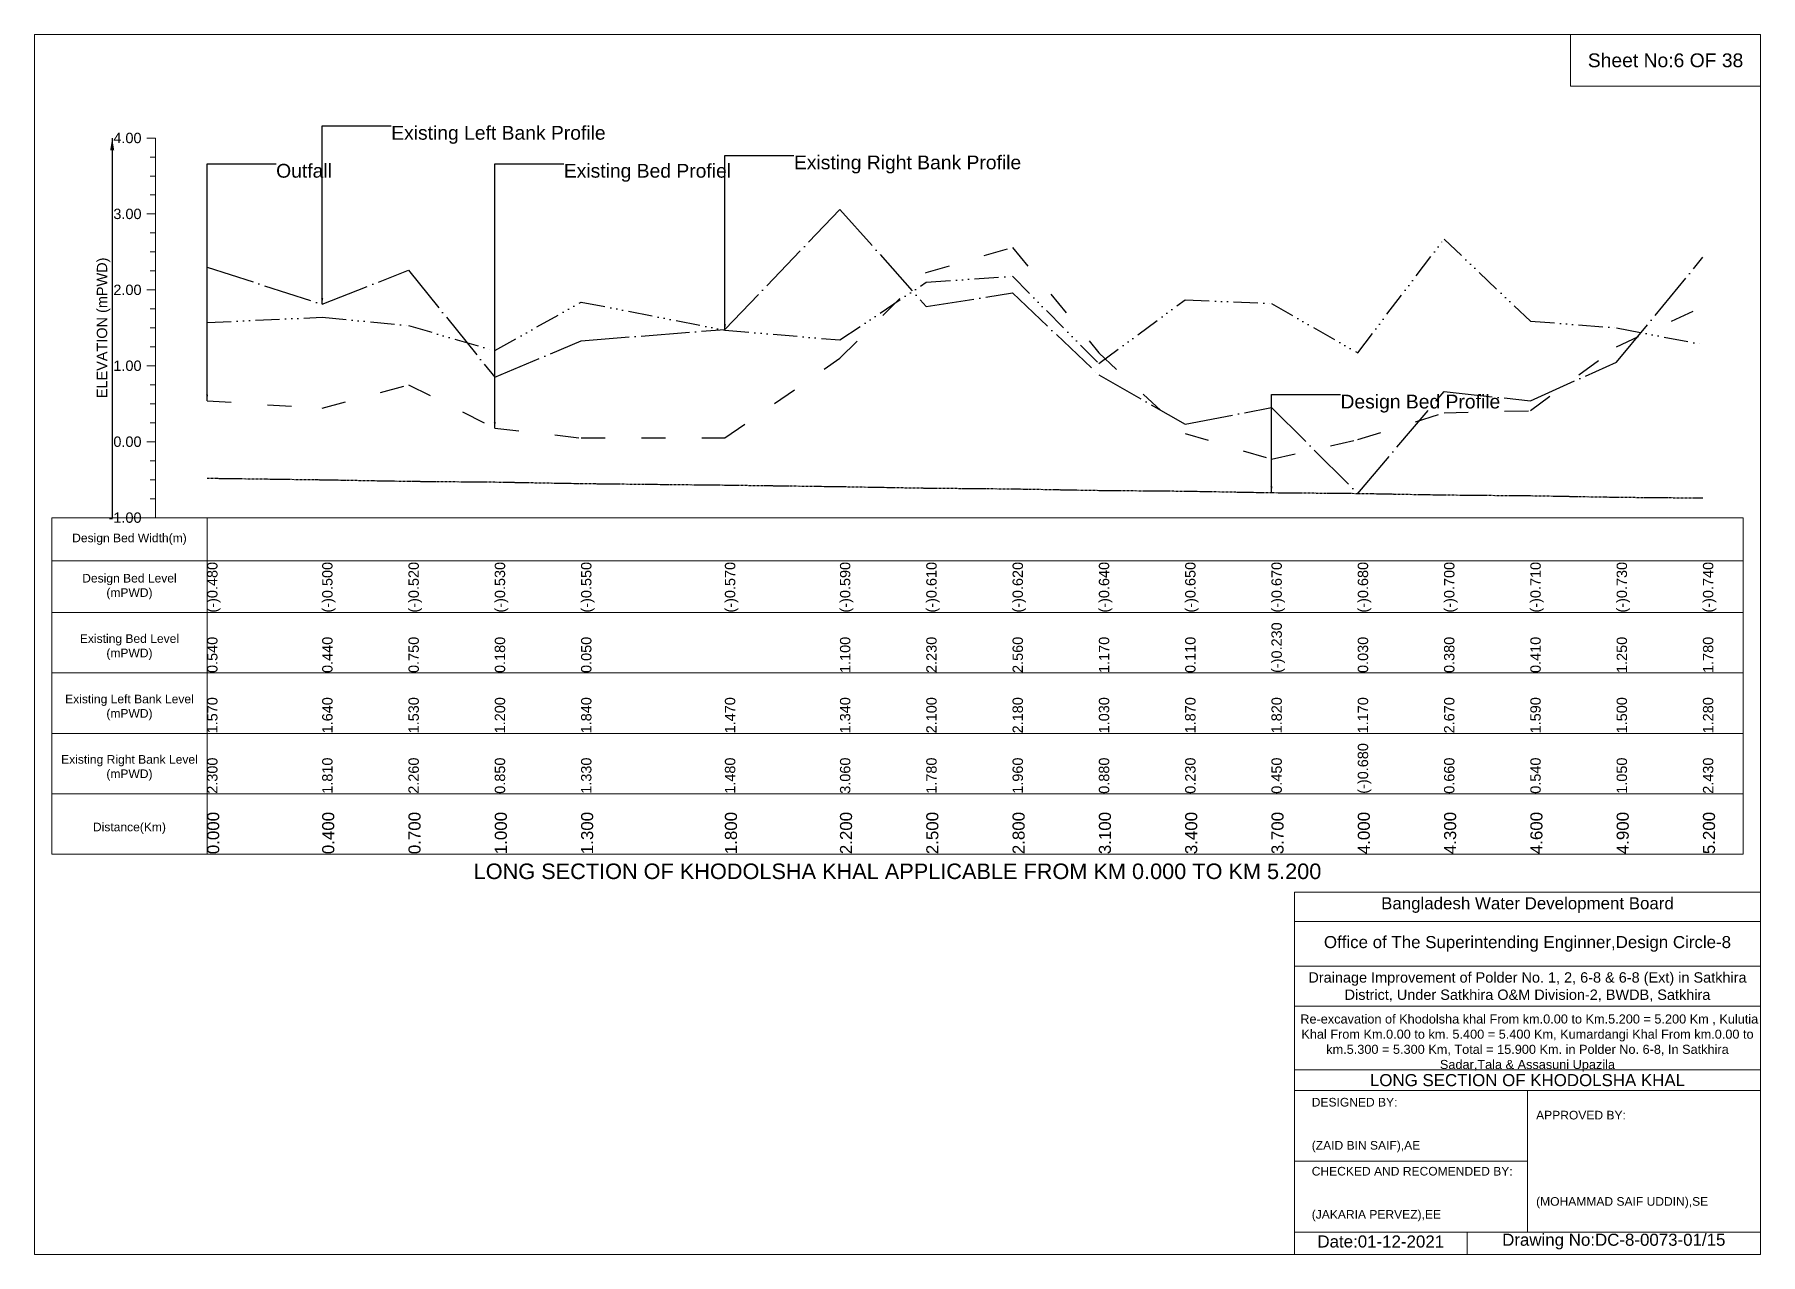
# Model space of a CAD drawing. Header units: inches. Extents: x 93000 to 476000, y -4242 to 0.
# Drawn here: x 150000 to 156000, y -4242 to 0 of the extents above; entities that cross this region are included whole.
import ezdxf

# ---------------------------------------------------------------- set-up
doc = ezdxf.new("R2010")
doc.units = ezdxf.units.IN
doc.header["$LTSCALE"] = 7
doc.header["$MEASUREMENT"] = 0
for name, pattern in [('ACAD_ISO03W100', [30, 12, -18]), ('ACAD_ISO04W100', [30, 24, -3, 0, -3]), ('ACAD_ISO14W100', [24, 12, -3, 0, -3, 0, -3, 0, -3]), ('CENTER', [2, 1.25, -0.25, 0.25, -0.25])]:
    doc.linetypes.add(name, pattern=pattern)
for name, color, linetype, lineweight in [('Cross section Data Border', 7, 'Continuous', 9), ('Design Bed Level Long Section', 7, 'CENTER', 25), ('Existing Bed Level for Long Section', 7, 'ACAD_ISO03W100', 25), ('Existing Left Bank of Long section', 7, 'ACAD_ISO04W100', 25), ('Existing Right Bank of Long Section', 7, 'ACAD_ISO14W100', 25), ('Long Section Border', 7, 'Continuous', 9), ('Long Section Labels', 7, 'Continuous', 9), ('Vscale for Long Section', 7, 'Continuous', 9)]:
    doc.layers.add(name, color=color, linetype=linetype, lineweight=lineweight)
doc.styles.get("Standard").update_dxf_attribs({"font": 'arial.ttf'})
doc.dimstyles.get("Standard").update_dxf_attribs({"dimtxt": 0.18, "dimasz": 0.18, "dimexe": 0.18, "dimexo": 0.0625, "dimgap": 0.09, "dimtad": 0, "dimtih": 1, "dimtoh": 1, "dimdec": 4, "dimzin": 0, "dimdsep": 46, "dimtxsty": 'Standard', "dimcen": 0.09, "dimadec": 0, "dimazin": 0, "dimtfac": 1, "dimtdec": 4, "dimtofl": 0, "dimtmove": 0, "dimatfit": 3, "dimfxl": 1, "dimtolj": 1, "dimtzin": 0, "dimarcsym": 0})

msp = doc.modelspace()

# ---------------------------------------------------------------- texts
at = {"layer": 'Cross section Data Border', "attachment_point": 5}
for s, insert, char_height in [('Sheet No:6 OF 38', (155670, -90), 48), ('Bangladesh Water Development Board', (155190, -3027), 42), ('Office of The Superintending Enginner,Design Circle-8', (155190, -3162), 42)]:
    msp.add_mtext(s, dxfattribs=dict(at, insert=insert, char_height=char_height))
at = {"layer": 'Cross section Data Border'}
for s, insert, char_height, width, attachment_point in [('Drainage Improvement of Polder No. 1, 2, 6-8 & 6-8 (Ext) in Satkhira District, Under Satkhira O&M Division-2, BWDB, Satkhira', (155190, -3312), 36, 1680, 5), (' Re-excavation of Khodolsha khal From km.0.00 to Km.5.200 = 5.200 Km , Kulutia Khal From Km.0.00 to km. 5.400 = 5.400 Km, Kumardangi Khal From km.0.00 to km.5.300 = 5.300 Km, Total = 15.900 Km. in Polder No. 6-8, In Satkhira Sadar,Tala & Assasuni Upazila', (155190, -3507), 31.6143, 1620, 5), ('LONG SECTION OF KHODOLSHA KHAL', (155190, -3636), 42, 1680, 5), ('DESIGNED BY:^J^J^J(ZAID BIN SAIF),AE', (154440, -3792), 30, 840, 4), ('APPROVED BY:^J^J^J^J^J^J(MOHAMMAD SAIF UDDIN),SE', (155220, -3912), 30, 840, 4), ('CHECKED AND RECOMENDED BY:^J^J^J(JAKARIA PERVEZ),EE', (154440, -4032), 30, 840, 4), ('Date:01-12-2021', (154680, -4197), 42, 840, 5), ('Drawing No:DC-8-0073-01/15', (155490, -4197), 42, 1320, 5)]:
    msp.add_mtext(s, dxfattribs=dict(at, insert=insert, char_height=char_height, width=width, attachment_point=attachment_point))
at = {"layer": 'Long Section Border', "attachment_point": 5}
for s, insert, char_height in [('Design Bed Width(m)', (150330, -1755), 30), ('Design Bed Level^J(mPWD)', (150330, -1920), 30), ('Existing Bed Level^J(mPWD)', (150330, -2130), 30), ('Existing Left Bank Level^J(mPWD)', (150330, -2340), 30), ('Existing Right Bank Level^J(mPWD)', (150330, -2550), 30), ('Distance(Km)', (150330, -2760), 30), ('LONG SECTION OF KHODOLSHA KHAL APPLICABLE FROM KM 0.000 TO KM 5.200', (153000, -2910), 54)]:
    msp.add_mtext(s, dxfattribs=dict(at, insert=insert, char_height=char_height))
at = {"layer": 'Long Section Labels', "char_height": 48, "attachment_point": 1}
for s, insert in [('Existing Left Bank Profile', (151240, -317.8)), ('Existing Right Bank Profile', (152640, -420.7)), ('Outfall', (150840, -449.8)), ('Existing Bed Profiel', (151840, -449.8)), ('Design Bed Profile', (154540, -1252.3))]:
    msp.add_mtext(s, dxfattribs=dict(at, insert=insert))
at = {"layer": 'Vscale for Long Section', "char_height": 36, "attachment_point": 6}
for s, insert in [('4.00', (150372, -360)), ('3.00', (150372, -624)), ('2.00', (150372, -888)), ('1.00', (150372, -1152)), ('0.00', (150372, -1416)), ('-1.00', (150372, -1680))]:
    msp.add_mtext(s, dxfattribs=dict(at, insert=insert))
at = {"layer": 'Vscale for Long Section', "rotation": 90}
for s, insert, char_height, attachment_point in [('ELEVATION (mPWD)', (150240, -1020), 36, 5), ('(-)0.480', (150600, -2010), 36, 1), ('(-)0.500', (151000, -2010), 36, 1), ('(-)0.520', (151300, -2010), 36, 1), ('(-)0.530', (151600, -2010), 36, 1), ('(-)0.550', (151900, -2010), 36, 1), ('(-)0.570', (152400, -2010), 36, 1), ('(-)0.590', (152800, -2010), 36, 1), ('(-)0.610', (153100, -2010), 36, 1), ('(-)0.620', (153400, -2010), 36, 1), ('(-)0.640', (153700, -2010), 36, 1), ('(-)0.650', (154000, -2010), 36, 1), ('(-)0.670', (154300, -2010), 36, 1), ('(-)0.680', (154600, -2010), 36, 1), ('(-)0.700', (154900, -2010), 36, 1), ('(-)0.710', (155200, -2010), 36, 1), ('(-)0.730', (155500, -2010), 36, 1), ('(-)0.740', (155800, -2010), 36, 1), ('0.540', (150600, -2220), 36, 1), ('0.440', (151000, -2220), 36, 1), ('0.750', (151300, -2220), 36, 1), ('0.180', (151600, -2220), 36, 1), ('0.050', (151900, -2220), 36, 1), ('0.050', (151900, -2220), 36, 1), ('1.100', (152800, -2220), 36, 1), ('2.230', (153100, -2220), 36, 1), ('2.560', (153400, -2220), 36, 1), ('1.170', (153700, -2220), 36, 1), ('0.110', (154000, -2220), 36, 1), ('(-)0.230', (154300, -2220), 36, 1), ('0.030', (154600, -2220), 36, 1), ('0.380', (154900, -2220), 36, 1), ('0.410', (155200, -2220), 36, 1), ('1.250', (155500, -2220), 36, 1), ('1.780', (155800, -2220), 36, 1), ('1.570', (150600, -2430), 36, 1), ('1.640', (151000, -2430), 36, 1), ('1.530', (151300, -2430), 36, 1), ('1.200', (151600, -2430), 36, 1), ('1.840', (151900, -2430), 36, 1), ('1.470', (152400, -2430), 36, 1), ('1.340', (152800, -2430), 36, 1), ('2.100', (153100, -2430), 36, 1), ('2.180', (153400, -2430), 36, 1), ('1.030', (153700, -2430), 36, 1), ('1.870', (154000, -2430), 36, 1), ('1.820', (154300, -2430), 36, 1), ('1.170', (154600, -2430), 36, 1), ('2.670', (154900, -2430), 36, 1), ('1.590', (155200, -2430), 36, 1), ('1.500', (155500, -2430), 36, 1), ('1.280', (155800, -2430), 36, 1), ('2.300', (150600, -2640), 36, 1), ('1.810', (151000, -2640), 36, 1), ('2.260', (151300, -2640), 36, 1), ('0.850', (151600, -2640), 36, 1), ('1.330', (151900, -2640), 36, 1), ('1.480', (152400, -2640), 36, 1), ('3.060', (152800, -2640), 36, 1), ('1.780', (153100, -2640), 36, 1), ('1.960', (153400, -2640), 36, 1), ('0.880', (153700, -2640), 36, 1), ('0.230', (154000, -2640), 36, 1), ('0.450', (154300, -2640), 36, 1), ('(-)0.680', (154600, -2640), 36, 1), ('0.660', (154900, -2640), 36, 1), ('0.540', (155200, -2640), 36, 1), ('1.050', (155500, -2640), 36, 1), ('2.430', (155800, -2640), 36, 1), ('0.000', (150600, -2850), 42, 1), ('0.400', (151000, -2850), 42, 1), ('0.700', (151300, -2850), 42, 1), ('1.000', (151600, -2850), 42, 1), ('1.300', (151900, -2850), 42, 1), ('1.800', (152400, -2850), 42, 1), ('2.200', (152800, -2850), 42, 1), ('2.500', (153100, -2850), 42, 1), ('2.800', (153400, -2850), 42, 1), ('3.100', (153700, -2850), 42, 1), ('3.400', (154000, -2850), 42, 1), ('3.700', (154300, -2850), 42, 1), ('4.000', (154600, -2850), 42, 1), ('4.300', (154900, -2850), 42, 1), ('4.600', (155200, -2850), 42, 1), ('4.900', (155500, -2850), 42, 1), ('5.200', (155800, -2850), 42, 1)]:
    msp.add_mtext(s, dxfattribs=dict(at, insert=insert, char_height=char_height, attachment_point=attachment_point))

# ---------------------------------------------------------------- linework, layer by layer
at = {"layer": 'Cross section Data Border'}
for points in [[(150000, 0), (156000, 0), (156000, -4242), (150000, -4242)], [(155340, 0), (156000, 0), (156000, -180), (155340, -180)]]:
    msp.add_lwpolyline(points, close=True, dxfattribs=at)
for points in [[(154380, -4242), (154380, -2982), (156000, -2982)], [(154380, -3084), (156000, -3084)], [(154380, -3240), (156000, -3240)], [(154380, -3378), (156000, -3378)], [(154380, -3600), (156000, -3600)], [(154380, -3672), (156000, -3672)], [(155190, -3672), (155190, -4164)], [(154380, -3918), (155190, -3918)], [(154380, -4164), (156000, -4164)], [(154980, -4164), (154980, -4242)]]:
    msp.add_lwpolyline(points, dxfattribs=at)
at = {"layer": 'Design Bed Level Long Section'}
msp.add_lwpolyline([(150600, -1542.7), (151000, -1548), (151300, -1553.3), (151600, -1555.9), (151900, -1561.2), (152400, -1566.5), (152800, -1571.8), (153100, -1577), (153400, -1579.7), (153700, -1585), (154000, -1587.6), (154300, -1592.9), (154600, -1595.5), (154900, -1600.8), (155200, -1603.4), (155500, -1608.7), (155800, -1611.4)], dxfattribs=at)
at = {"layer": 'Existing Bed Level for Long Section'}
msp.add_lwpolyline([(150600, -1273.4), (151000, -1299.8), (151300, -1218), (151600, -1368.5), (151900, -1402.8), (152400, -1402.8), (152800, -1125.6), (153100, -827.3), (153400, -740.2), (153700, -1107.1), (154000, -1387), (154300, -1476.7), (154600, -1408.1), (154900, -1315.7), (155200, -1307.8), (155500, -1086), (155800, -946.1)], dxfattribs=at)
at = {"layer": 'Existing Left Bank of Long section'}
msp.add_lwpolyline([(150600, -808.8), (151000, -938.2), (151300, -819.4), (151600, -1191.6), (151900, -1064.9), (152400, -1025.3), (152800, -608.2), (153100, -946.1), (153400, -898.6), (153700, -1183.7), (154000, -1355.3), (154300, -1297.2), (154600, -1595.5), (154900, -1241.8), (155200, -1273.4), (155500, -1138.8), (155800, -774.5)], dxfattribs=at)
at = {"layer": 'Existing Right Bank of Long Section'}
msp.add_lwpolyline([(150600, -1001.5), (151000, -983), (151300, -1012.1), (151600, -1099.2), (151900, -930.2), (152400, -1027.9), (152800, -1062.2), (153100, -861.6), (153400, -840.5), (153700, -1144.1), (154000, -922.3), (154300, -935.5), (154600, -1107.1), (154900, -711.1), (155200, -996.2), (155500, -1020), (155800, -1078.1)], dxfattribs=at)
at = {"layer": 'Long Section Border'}
msp.add_lwpolyline([(150060, -1680), (155940, -1680), (155940, -2850), (150060, -2850)], close=True, dxfattribs=at)
for points in [[(150600, -1680), (150600, -2850)], [(150060, -1830), (155940, -1830)], [(150060, -2010), (155940, -2010)], [(150060, -2220), (155940, -2220)], [(150060, -2430), (155940, -2430)], [(150060, -2640), (155940, -2640)]]:
    msp.add_lwpolyline(points, dxfattribs=at)
at = {"layer": 'Vscale for Long Section'}
for points in [[(150420, -360), (150390, -360)], [(150420, -1680), (150420, -1416), (150420, -1152), (150420, -888), (150420, -624), (150420, -360)], [(150420, -426), (150402, -426)], [(150420, -492), (150402, -492)], [(150420, -558), (150402, -558)], [(150420, -624), (150390, -624)], [(150420, -690), (150402, -690)], [(150420, -756), (150402, -756)], [(150420, -822), (150402, -822)], [(150420, -888), (150390, -888)], [(150420, -954), (150402, -954)], [(150420, -1020), (150402, -1020)], [(150420, -1086), (150402, -1086)], [(150420, -1152), (150390, -1152)], [(150420, -1218), (150402, -1218)], [(150420, -1284), (150402, -1284)], [(150420, -1350), (150402, -1350)], [(150420, -1416), (150390, -1416)], [(150420, -1482), (150402, -1482)], [(150420, -1548), (150402, -1548)], [(150420, -1614), (150402, -1614)], [(150420, -1680), (150390, -1680)]]:
    msp.add_lwpolyline(points, dxfattribs=at)

msp.set_redraw_order([(e.dxf.handle, doc.entitydb.next_handle()) for e in msp.query("TEXT MTEXT ATTDEF DIMENSION ARC_DIMENSION")])  # texts and dimensions are drawn at this point

# ---------------------------------------------------------------- leaders
at = {"layer": 'Long Section Labels', "annotation_type": 0, "has_hookline": 1, "hookline_direction": 0}
for points, text_width in [([(151000, -938.2), (151000, -317.8), (151239.9, -317.8)], 737.4), ([(150600, -1273.4), (150600, -449.8), (150839.9, -449.8)], 185.8), ([(151600, -1368.5), (151600, -449.8), (151839.9, -449.8)], 571.4), ([(152400, -1027.9), (152400, -420.7), (152639.9, -420.7)], 782), ([(154300, -1592.9), (154300, -1252.3), (154539.9, -1252.3)], 547.4)]:
    msp.add_leader(points, dimstyle='Standard', override={"dimasz": 21.6}, dxfattribs=dict(at, text_width=text_width))
at = {"layer": 'Vscale for Long Section'}
msp.add_leader([(150270, -360), (150270, -1680)], dimstyle='Standard', override={"dimasz": 43.2}, dxfattribs=at)

doc.saveas('drawing.dxf')
